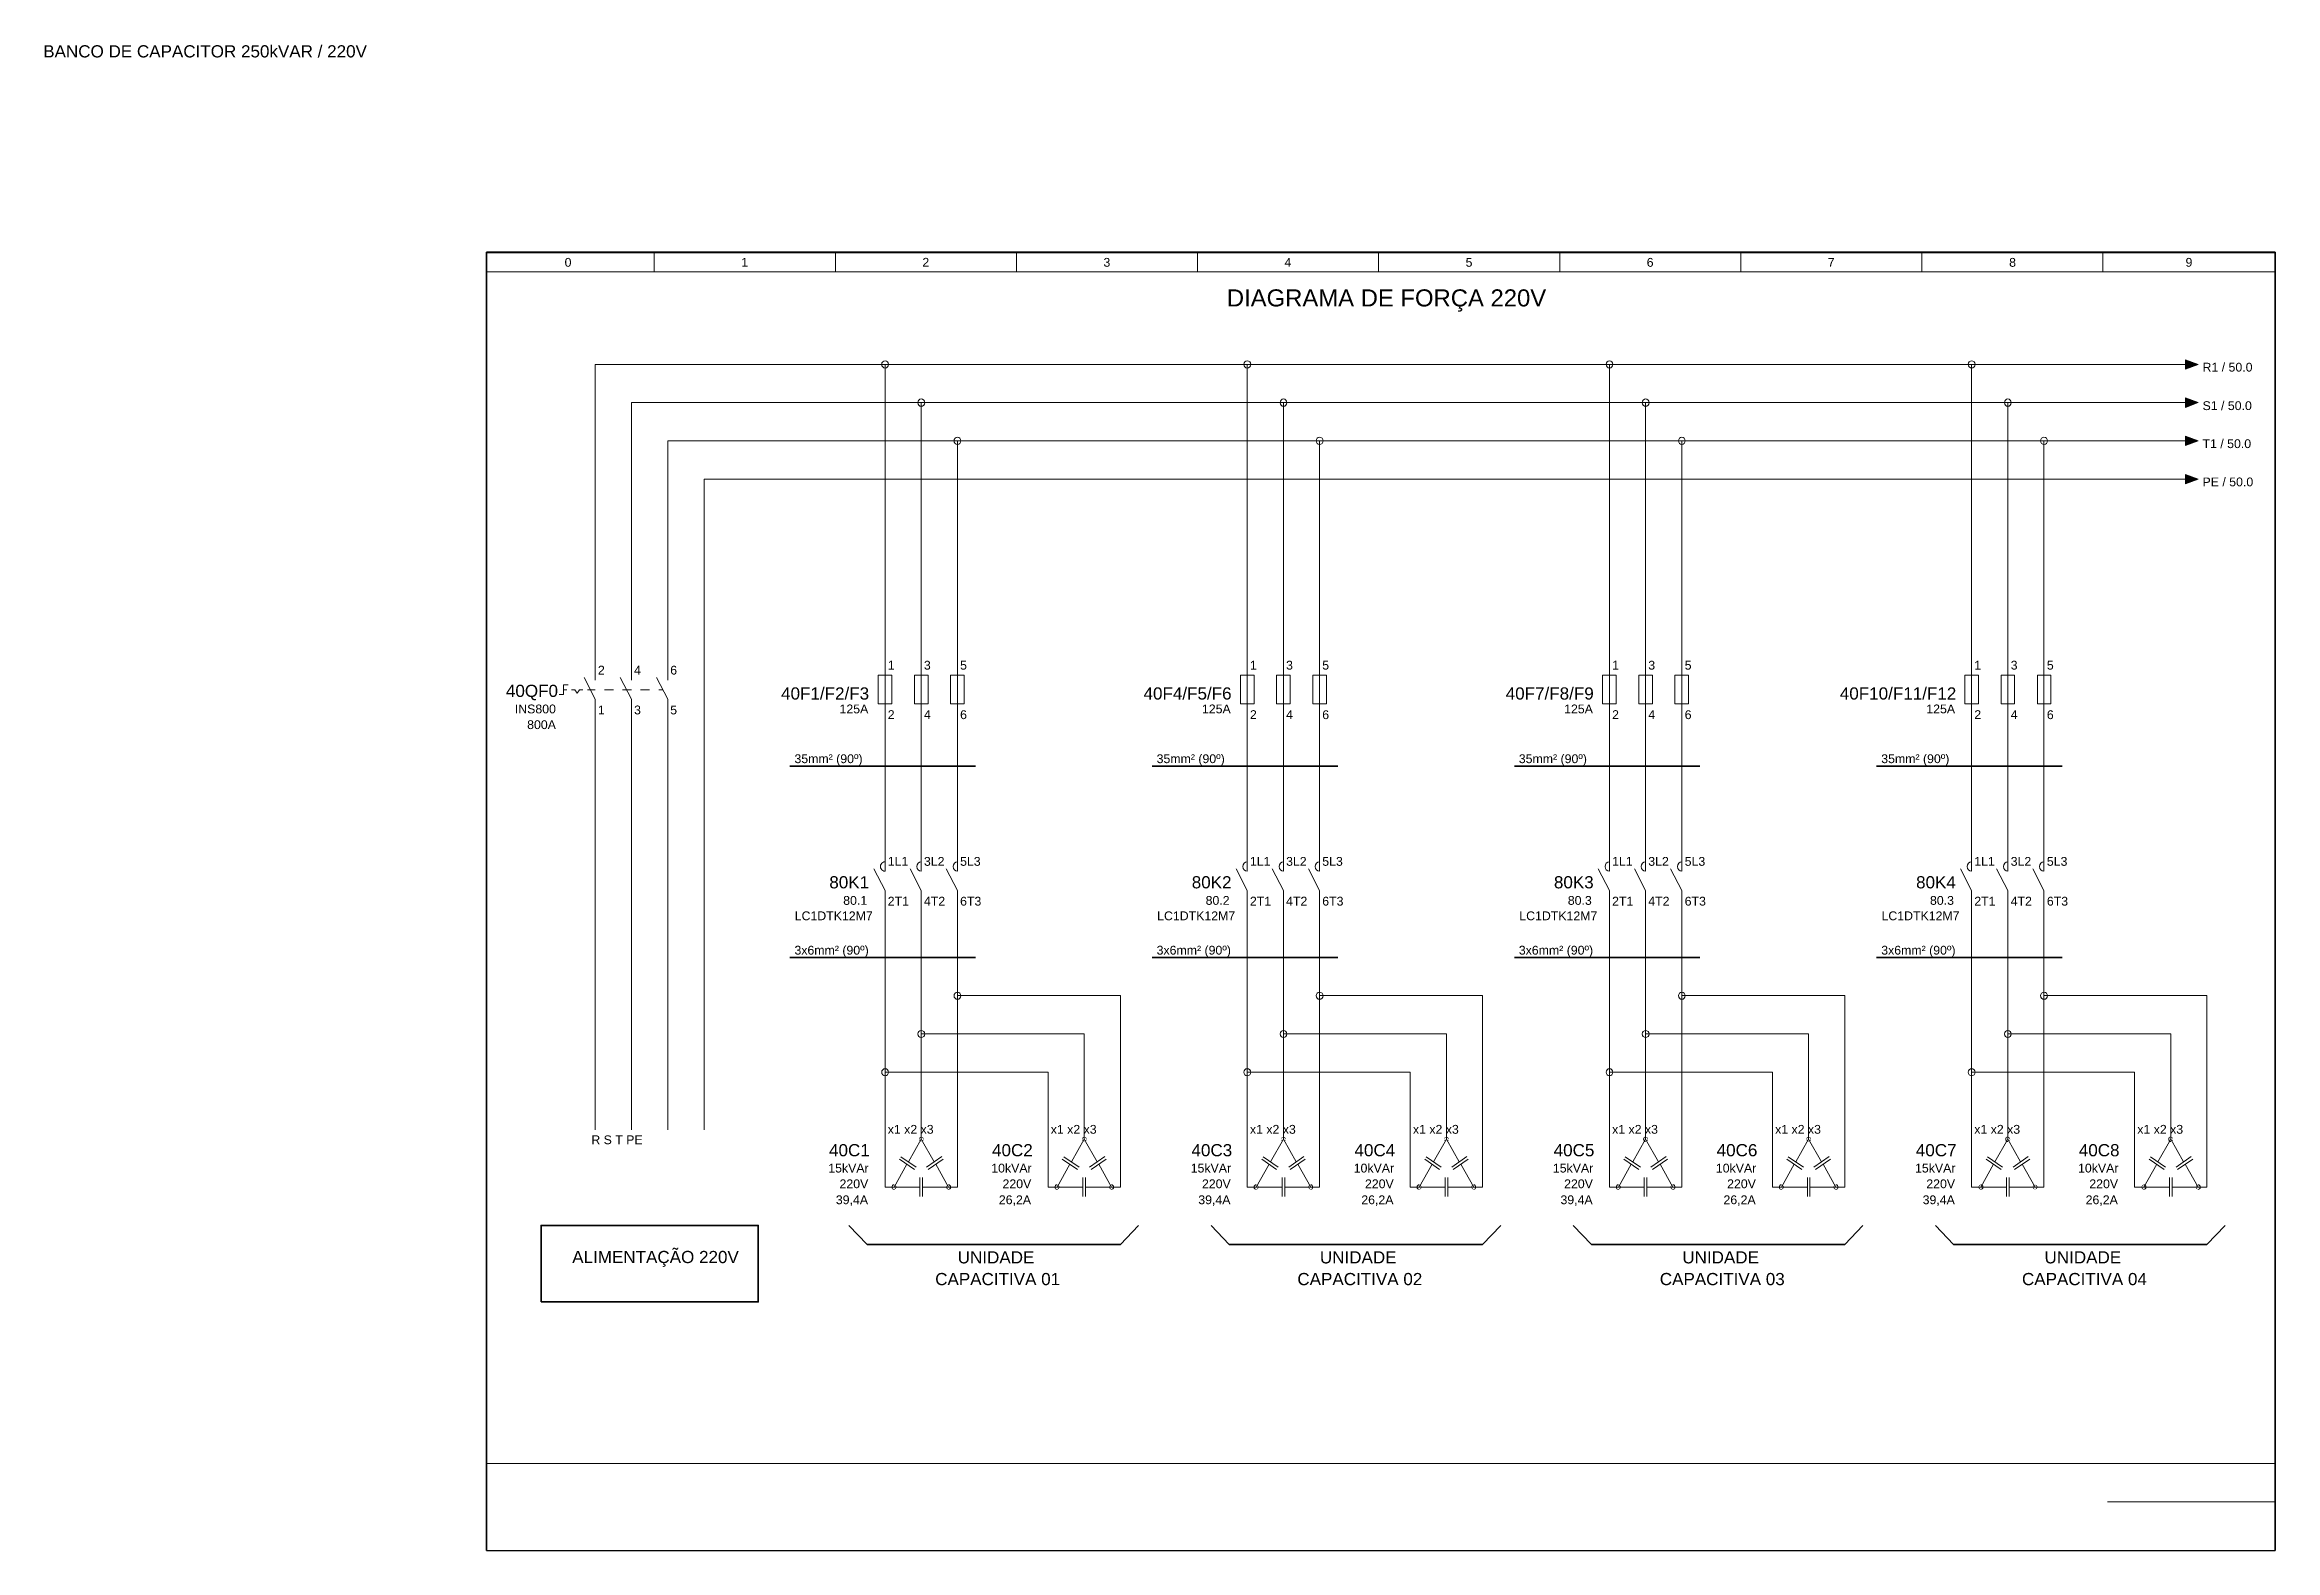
# Model space of a CAD drawing. Header units: millimetres. Extents: x 1004 to 59588, y 686 to 38112.
# Drawn here: x 1004 to 6011, y 5868 to 9249 of the extents above; entities that cross this region are included whole.
import ezdxf

# ---------------------------------------------------------------- set-up
doc = ezdxf.new("R2010")
doc.units = ezdxf.units.MM
for name, color, linetype in [('PDF5_Geometry', 7, 'Continuous'), ('PDF5_Solid Fills', 7, 'Continuous'), ('PDF5_Text', 7, 'Continuous')]:
    doc.layers.add(name, color=color, linetype=linetype)
doc.styles.add('PDF Arial', font='arial.ttf')

msp = doc.modelspace()

# ---------------------------------------------------------------- texts
at = {"layer": 'PDF5_Text', "attachment_point": 7, "style": 'PDF Arial'}
for s, insert, char_height in [('BANCO DE CAPACITOR 250kVAR / 220V', (1000.85, 9220.08), 27.3696), ('0', (2171.2, 8750.09), 19.79), ('1', (2567.67, 8750.51), 19.79), ('2', (2974.14, 8750.51), 19.79), ('3', (3380.62, 8750.09), 19.79), ('4', (3787.09, 8750.51), 19.79), ('5', (4193.56, 8750.09), 19.79), ('6', (4600.03, 8750.09), 19.79), ('7', (5006.51, 8750.51), 19.79), ('8', (5413.57, 8750.05), 19.79), ('9', (5809.45, 8750.12), 19.79), ('DIAGRAMA DE FORÇA 220V', (3657.67, 8649.45), 38.3174), ('R1 / 50.0', (5847.67, 8514.63), 19.79), ('S1 / 50.0', (5847.67, 8428.24), 19.79), ('T1 / 50.0', (5847.67, 8342.86), 19.79), ('PE / 50.0', (5847.67, 8256.98), 19.79), ('1', (2896.5, 7845.8), 19.79), ('3', (2977.67, 7845.39), 19.79), ('5', (3058.85, 7845.39), 19.79), ('1', (3709.44, 7845.8), 19.79), ('3', (3790.61, 7845.39), 19.79), ('5', (3871.79, 7845.39), 19.79), ('1', (4522.38, 7845.8), 19.79), ('3', (4603.55, 7845.39), 19.79), ('5', (4685.32, 7845.39), 19.79), ('1', (5335.32, 7845.8), 19.79), ('3', (5417.08, 7845.39), 19.79), ('5', (5498.26, 7845.39), 19.79), ('40QF0', (2039.44, 7776.72), 27.37), ('2', (2245.91, 7834.63), 19.79), ('4', (2327.08, 7834.63), 19.79), ('6', (2408.26, 7834.21), 19.79), ('INS800', (2059.44, 7747.11), 19.79), ('1', (2245.91, 7745.22), 19.79), ('3', (2327.08, 7744.8), 19.79), ('5', (2408.26, 7744.8), 19.79), ('40F1/F2/F3', (2657.08, 7777.99), 27.37), ('125A', (2788.26, 7747.15), 19.79), ('40F4/F5/F6', (3470.61, 7777.99), 27.37), ('125A', (3601.79, 7747.15), 19.79), ('40F7/F8/F9', (4283.55, 7777.99), 27.37), ('125A', (4414.73, 7747.15), 19.79), ('40F10/F11/F12', (5033.55, 7777.99), 27.3696), ('125A', (5227.67, 7747.15), 19.79), ('800A', (2087.08, 7711.82), 19.79), ('2', (2896.5, 7734.63), 19.79), ('4', (2977.67, 7734.63), 19.79), ('6', (3058.85, 7734.21), 19.79), ('2', (3709.44, 7734.63), 19.79), ('4', (3790.61, 7734.63), 19.79), ('6', (3871.79, 7734.21), 19.79), ('2', (4522.38, 7734.63), 19.79), ('4', (4603.55, 7734.63), 19.79), ('6', (4685.32, 7734.21), 19.79), ('2', (5335.32, 7734.63), 19.79), ('4', (5417.08, 7734.63), 19.79), ('6', (5498.26, 7734.21), 19.79), ('35mm² (90º)', (2687.08, 7629.65), 19.7903), ('35mm² (90º)', (3500.02, 7629.65), 19.7903), ('35mm² (90º)', (4312.97, 7629.65), 19.7903), ('35mm² (90º)', (5126.49, 7629.65), 19.7903), ('1L1', (2896.5, 7405.22), 19.79), ('3L2', (2977.67, 7404.8), 19.79), ('5L3', (3058.85, 7404.8), 19.79), ('1L1', (3709.44, 7405.22), 19.79), ('3L2', (3790.61, 7404.8), 19.79), ('5L3', (3871.79, 7404.8), 19.79), ('1L1', (4522.38, 7405.22), 19.79), ('3L2', (4603.55, 7404.8), 19.79), ('5L3', (4685.32, 7404.8), 19.79), ('1L1', (5335.32, 7405.22), 19.79), ('3L2', (5417.08, 7404.8), 19.79), ('5L3', (5498.26, 7404.8), 19.79), ('80K1', (2765.32, 7353.99), 27.37), ('80K2', (3578.85, 7353.99), 27.37), ('80K3', (4391.79, 7353.99), 27.37), ('80K4', (5204.73, 7353.99), 27.37), ('80.1', (2796.5, 7317.11), 19.79), ('2T1', (2896.5, 7315.8), 19.79), ('4T2', (2977.67, 7315.8), 19.79), ('6T3', (3058.85, 7315.39), 19.79), ('80.2', (3610.02, 7317.11), 19.79), ('2T1', (3709.44, 7315.8), 19.79), ('4T2', (3790.61, 7315.8), 19.79), ('6T3', (3871.79, 7315.39), 19.79), ('80.3', (4422.97, 7317.11), 19.79), ('2T1', (4522.38, 7315.8), 19.79), ('4T2', (4603.55, 7315.8), 19.79), ('6T3', (4685.32, 7315.39), 19.79), ('80.3', (5235.91, 7317.11), 19.79), ('2T1', (5335.32, 7315.8), 19.79), ('4T2', (5417.08, 7315.8), 19.79), ('6T3', (5498.26, 7315.39), 19.79), ('LC1DTK12M7', (2687.67, 7282.5), 19.79), ('LC1DTK12M7', (3501.2, 7282.5), 19.79), ('LC1DTK12M7', (4314.14, 7282.5), 19.79), ('LC1DTK12M7', (5127.08, 7282.5), 19.79), ('3x6mm² (90º)', (2687.08, 7199.65), 19.7903), ('3x6mm² (90º)', (3500.02, 7199.65), 19.7903), ('3x6mm² (90º)', (4312.97, 7199.65), 19.7903), ('3x6mm² (90º)', (5126.49, 7199.65), 19.7903), ('x1 x2 x3', (2896.5, 6803.03), 19.79), ('x1 x2 x3', (3262.38, 6803.03), 19.79), ('x1 x2 x3', (3709.44, 6803.03), 19.79), ('x1 x2 x3', (4075.32, 6803.03), 19.79), ('x1 x2 x3', (4522.38, 6803.03), 19.79), ('x1 x2 x3', (4888.26, 6803.03), 19.79), ('x1 x2 x3', (5335.32, 6803.03), 19.79), ('x1 x2 x3', (5701.2, 6803.03), 19.79), ('R S T PE', (2231.2, 6779.56), 19.79), ('40C1', (2764.73, 6752.28), 27.37), ('40C2', (3130.61, 6752.28), 27.37), ('40C3', (3578.26, 6752.28), 27.37), ('40C4', (3944.14, 6752.28), 27.37), ('40C5', (4391.2, 6752.28), 27.37), ('40C6', (4757.08, 6752.28), 27.37), ('40C7', (5204.14, 6752.28), 27.37), ('40C8', (5570.02, 6752.23), 27.37), ('15kVAr', (2762.97, 6715.97), 19.79), ('10kVAr', (3128.85, 6715.97), 19.79), ('15kVAr', (3576.5, 6715.97), 19.79), ('10kVAr', (3942.38, 6715.97), 19.79), ('15kVAr', (4389.44, 6715.97), 19.79), ('10kVAr', (4755.32, 6715.97), 19.79), ('15kVAr', (5202.38, 6715.97), 19.79), ('10kVAr', (5568.26, 6715.97), 19.79), ('39,4A', (2780.03, 6641.4), 19.79), ('220V', (2788.26, 6680.68), 19.79), ('26,2A', (3145.91, 6641.4), 19.79), ('220V', (3154.14, 6680.68), 19.79), ('39,4A', (3593.55, 6641.4), 19.79), ('220V', (3601.79, 6680.68), 19.79), ('26,2A', (3959.44, 6641.4), 19.79), ('220V', (3967.67, 6680.68), 19.79), ('39,4A', (4406.5, 6641.4), 19.79), ('220V', (4414.73, 6680.68), 19.79), ('26,2A', (4772.38, 6641.4), 19.79), ('220V', (4780.61, 6680.68), 19.79), ('39,4A', (5219.44, 6641.4), 19.79), ('220V', (5227.67, 6680.68), 19.79), ('26,2A', (5585.32, 6641.4), 19.79), ('220V', (5593.55, 6680.68), 19.79), ('ALIMENTAÇÃO 220V', (2188.26, 6504.38), 27.3696), ('UNIDADE', (3053.55, 6511.7), 27.37), ('UNIDADE', (3866.5, 6511.7), 27.37), ('UNIDADE', (4680.02, 6511.7), 27.37), ('UNIDADE', (5492.97, 6511.7), 27.37), ('CAPACITIVA 01', (3002.97, 6462.87), 27.3696), ('CAPACITIVA 02', (3815.91, 6462.87), 27.3696), ('CAPACITIVA 03', (4629.44, 6462.87), 27.3696), ('CAPACITIVA 04', (5442.38, 6462.87), 27.3696)]:
    msp.add_mtext(s, dxfattribs=dict(at, insert=insert, char_height=char_height))

# ---------------------------------------------------------------- hatches: boundary and pattern name
at = {"layer": 'PDF5_Geometry', "transparency": 33554559}
for points in [[(2500.61, 8272.27), (2504.14, 8272.27), (2505.32, 8273.45), (2504.14, 8274.63), (2500.61, 8274.63)], [(5813.55, 8272.27), (5817.08, 8272.27), (5818.26, 8273.45), (5817.08, 8274.63), (5813.55, 8274.63)], [(2482.96, 8255.8), (2482.96, 8251.69), (2484.14, 8250.51), (2485.32, 8251.69), (2485.32, 8255.8)], [(2482.96, 6816.39), (2482.96, 6812.27), (2484.14, 6811.1), (2485.32, 6812.27), (2485.32, 6816.39)]]:
    msp.add_hatch(color=256, dxfattribs=at).paths.add_polyline_path(points)
h = msp.add_hatch(color=256, dxfattribs=at)
h.paths.add_polyline_path([(2971.79, 6791.1), (2977.08, 6791.1)], flags=0)
h.paths.add_polyline_path([(2977.08, 6791.1, 0.4166667), (2971.79, 6796.39)], flags=0)
h.paths.add_polyline_path([(2971.79, 6796.39, 0.4166667), (2966.49, 6791.1)], flags=0)
h.paths.add_polyline_path([(2966.49, 6791.1, 0.4166667), (2971.79, 6785.8)], flags=0)
h.paths.add_polyline_path([(2971.79, 6785.8, 0.4166667), (2977.08, 6791.1)], flags=0)
h = msp.add_hatch(color=256, dxfattribs=at)
h.paths.add_polyline_path([(3337.67, 6791.1), (3342.96, 6791.1)], flags=0)
h.paths.add_polyline_path([(3342.96, 6791.1, 0.4166667), (3337.67, 6796.39)], flags=0)
h.paths.add_polyline_path([(3337.67, 6796.39, 0.4166667), (3332.38, 6791.1)], flags=0)
h.paths.add_polyline_path([(3332.38, 6791.1, 0.4166667), (3337.67, 6785.8)], flags=0)
h.paths.add_polyline_path([(3337.67, 6785.8, 0.4166667), (3342.96, 6791.1)], flags=0)
h = msp.add_hatch(color=256, dxfattribs=at)
h.paths.add_polyline_path([(3784.73, 6791.1), (3790.02, 6791.1)], flags=0)
h.paths.add_polyline_path([(3790.02, 6791.1, 0.4166667), (3784.73, 6796.39)], flags=0)
h.paths.add_polyline_path([(3784.73, 6796.39, 0.4166667), (3779.43, 6791.1)], flags=0)
h.paths.add_polyline_path([(3779.43, 6791.1, 0.4166667), (3784.73, 6785.8)], flags=0)
h.paths.add_polyline_path([(3784.73, 6785.8, 0.4166667), (3790.02, 6791.1)], flags=0)
h = msp.add_hatch(color=256, dxfattribs=at)
h.paths.add_polyline_path([(4150.61, 6791.1), (4155.9, 6791.1)], flags=0)
h.paths.add_polyline_path([(4155.9, 6791.1, 0.4166667), (4150.61, 6796.39)], flags=0)
h.paths.add_polyline_path([(4150.61, 6796.39, 0.4166667), (4145.32, 6791.1)], flags=0)
h.paths.add_polyline_path([(4145.32, 6791.1, 0.4166667), (4150.61, 6785.8)], flags=0)
h.paths.add_polyline_path([(4150.61, 6785.8, 0.4166667), (4155.9, 6791.1)], flags=0)
h = msp.add_hatch(color=256, dxfattribs=at)
h.paths.add_polyline_path([(4597.67, 6791.1), (4602.96, 6791.1)], flags=0)
h.paths.add_polyline_path([(4602.96, 6791.1, 0.4166667), (4597.67, 6796.39)], flags=0)
h.paths.add_polyline_path([(4597.67, 6785.8, 0.4166667), (4602.96, 6791.1)], flags=0)
h = msp.add_hatch(color=256, dxfattribs=at)
h.paths.add_polyline_path([(4963.55, 6791.1), (4968.85, 6791.1)], flags=0)
h.paths.add_polyline_path([(4968.85, 6791.1, 0.4166667), (4963.55, 6796.39)], flags=0)
h.paths.add_polyline_path([(4963.55, 6796.39, 0.4166667), (4958.26, 6791.1)], flags=0)
h.paths.add_polyline_path([(4958.26, 6791.1, 0.4166667), (4963.55, 6785.8)], flags=0)
h.paths.add_polyline_path([(4963.55, 6785.8, 0.4166667), (4968.85, 6791.1)], flags=0)
h = msp.add_hatch(color=256, dxfattribs=at)
h.paths.add_polyline_path([(5410.61, 6791.1), (5415.9, 6791.1)], flags=0)
h.paths.add_polyline_path([(5415.9, 6791.1, 0.4166667), (5410.61, 6796.39)], flags=0)
h.paths.add_polyline_path([(5410.61, 6785.8, 0.4166667), (5415.9, 6791.1)], flags=0)
h = msp.add_hatch(color=256, dxfattribs=at)
h.paths.add_polyline_path([(5776.49, 6791.1), (5781.79, 6791.1)], flags=0)
h.paths.add_polyline_path([(5781.79, 6791.1, 0.4166667), (5776.49, 6796.39)], flags=0)
h.paths.add_polyline_path([(5776.49, 6785.8, 0.4166667), (5781.79, 6791.1)], flags=0)
h = msp.add_hatch(color=256, dxfattribs=at)
h.paths.add_polyline_path([(2910.61, 6683.45), (2915.9, 6683.45)], flags=0)
h.paths.add_polyline_path([(2915.9, 6683.45, 0.4166667), (2910.61, 6688.74)], flags=0)
h.paths.add_polyline_path([(2910.61, 6678.16, 0.4166667), (2915.9, 6683.45)], flags=0)
h = msp.add_hatch(color=256, dxfattribs=at)
h.paths.add_polyline_path([(3032.96, 6683.45), (3037.67, 6683.45)], flags=0)
h.paths.add_polyline_path([(3032.96, 6688.74, 0.4166667), (3027.67, 6683.45)], flags=0)
h.paths.add_polyline_path([(3027.67, 6683.45, 0.4166667), (3032.96, 6678.16)], flags=0)
h = msp.add_hatch(color=256, dxfattribs=at)
h.paths.add_polyline_path([(3276.49, 6683.45), (3281.79, 6683.45)], flags=0)
h.paths.add_polyline_path([(3281.79, 6683.45, 0.4166667), (3276.49, 6688.74)], flags=0)
h.paths.add_polyline_path([(3276.49, 6678.16, 0.4166667), (3281.79, 6683.45)], flags=0)
h = msp.add_hatch(color=256, dxfattribs=at)
h.paths.add_polyline_path([(3398.85, 6683.45), (3403.55, 6683.45)], flags=0)
h.paths.add_polyline_path([(3398.85, 6688.74, 0.4166667), (3393.55, 6683.45)], flags=0)
h.paths.add_polyline_path([(3393.55, 6683.45, 0.4166667), (3398.85, 6678.16)], flags=0)
h = msp.add_hatch(color=256, dxfattribs=at)
h.paths.add_polyline_path([(3723.55, 6683.45), (3728.85, 6683.45)], flags=0)
h.paths.add_polyline_path([(3728.85, 6683.45, 0.4166667), (3723.55, 6688.74)], flags=0)
h.paths.add_polyline_path([(3723.55, 6678.16, 0.4166667), (3728.85, 6683.45)], flags=0)
h = msp.add_hatch(color=256, dxfattribs=at)
h.paths.add_polyline_path([(3845.9, 6683.45), (3850.61, 6683.45)], flags=0)
h.paths.add_polyline_path([(3845.9, 6688.74, 0.4166667), (3840.61, 6683.45)], flags=0)
h.paths.add_polyline_path([(3840.61, 6683.45, 0.4166667), (3845.9, 6678.16)], flags=0)
h = msp.add_hatch(color=256, dxfattribs=at)
h.paths.add_polyline_path([(4089.43, 6683.45), (4094.73, 6683.45)], flags=0)
h.paths.add_polyline_path([(4094.73, 6683.45, 0.4166667), (4089.43, 6688.74)], flags=0)
h.paths.add_polyline_path([(4089.43, 6678.16, 0.4166667), (4094.73, 6683.45)], flags=0)
h = msp.add_hatch(color=256, dxfattribs=at)
h.paths.add_polyline_path([(4211.79, 6683.45), (4216.49, 6683.45)], flags=0)
h.paths.add_polyline_path([(4211.79, 6688.74, 0.4166667), (4206.49, 6683.45)], flags=0)
h.paths.add_polyline_path([(4206.49, 6683.45, 0.4166667), (4211.79, 6678.16)], flags=0)
h = msp.add_hatch(color=256, dxfattribs=at)
h.paths.add_polyline_path([(4536.49, 6683.45), (4541.79, 6683.45)], flags=0)
h.paths.add_polyline_path([(4541.79, 6683.45, 0.4166667), (4536.49, 6688.74)], flags=0)
h.paths.add_polyline_path([(4536.49, 6678.16, 0.4166667), (4541.79, 6683.45)], flags=0)
h = msp.add_hatch(color=256, dxfattribs=at)
h.paths.add_polyline_path([(4658.85, 6683.45), (4663.55, 6683.45)], flags=0)
h.paths.add_polyline_path([(4658.85, 6688.74, 0.4166667), (4653.55, 6683.45)], flags=0)
h.paths.add_polyline_path([(4653.55, 6683.45, 0.4166667), (4658.85, 6678.16)], flags=0)
h = msp.add_hatch(color=256, dxfattribs=at)
h.paths.add_polyline_path([(4902.38, 6683.45), (4907.67, 6683.45)], flags=0)
h.paths.add_polyline_path([(4907.67, 6683.45, 0.4166667), (4902.38, 6688.74)], flags=0)
h.paths.add_polyline_path([(4902.38, 6678.16, 0.4166667), (4907.67, 6683.45)], flags=0)
h = msp.add_hatch(color=256, dxfattribs=at)
h.paths.add_polyline_path([(5024.73, 6683.45), (5029.43, 6683.45)], flags=0)
h.paths.add_polyline_path([(5024.73, 6688.74, 0.4166667), (5019.43, 6683.45)], flags=0)
h.paths.add_polyline_path([(5019.43, 6683.45, 0.4166667), (5024.73, 6678.16)], flags=0)
h = msp.add_hatch(color=256, dxfattribs=at)
h.paths.add_polyline_path([(5350.02, 6683.45), (5354.73, 6683.45)], flags=0)
h.paths.add_polyline_path([(5350.02, 6688.74, 0.4166667), (5344.73, 6683.45)], flags=0)
h.paths.add_polyline_path([(5344.73, 6683.45, 0.4166667), (5350.02, 6678.16)], flags=0)
h = msp.add_hatch(color=256, dxfattribs=at)
h.paths.add_polyline_path([(5471.79, 6683.45), (5477.08, 6683.45)], flags=0)
h.paths.add_polyline_path([(5477.08, 6683.45, 0.4166667), (5471.79, 6688.74)], flags=0)
h.paths.add_polyline_path([(5471.79, 6688.74, 0.4166667), (5466.49, 6683.45)], flags=0)
h.paths.add_polyline_path([(5466.49, 6683.45, 0.4166667), (5471.79, 6678.16)], flags=0)
h.paths.add_polyline_path([(5471.79, 6678.16, 0.4166667), (5477.08, 6683.45)], flags=0)
h = msp.add_hatch(color=256, dxfattribs=at)
h.paths.add_polyline_path([(5715.9, 6683.45), (5720.61, 6683.45)], flags=0)
h.paths.add_polyline_path([(5715.9, 6688.74, 0.4166667), (5710.61, 6683.45)], flags=0)
h.paths.add_polyline_path([(5710.61, 6683.45, 0.4166667), (5715.9, 6678.16)], flags=0)
h = msp.add_hatch(color=256, dxfattribs=at)
h.paths.add_polyline_path([(5837.67, 6683.45), (5842.38, 6683.45)], flags=0)
h.paths.add_polyline_path([(5837.67, 6688.74, 0.4166667), (5832.38, 6683.45)], flags=0)
h.paths.add_polyline_path([(5832.38, 6683.45, 0.4166667), (5837.67, 6678.16)], flags=0)

# ---------------------------------------------------------------- linework, layer by layer
at = {"layer": 'PDF5_Geometry', "lineweight": 25}
for points in [[(6010.61, 8783.45), (1995.91, 8783.45), (1995.91, 5867.57), (6010.61, 5867.57)], [(1995.91, 5867.57), (1995.91, 8783.45)], [(6010.61, 8782.27), (1995.91, 8782.27)], [(6010.61, 5867.57), (6010.61, 8783.45)]]:
    msp.add_lwpolyline(points, close=True, dxfattribs=at)
at = {"layer": 'PDF5_Geometry', "lineweight": 13}
for points in [[(2372.38, 8782.27), (2372.38, 8739.33)], [(2778.85, 8782.27), (2778.85, 8739.33)], [(3185.32, 8782.27), (3185.32, 8739.33)], [(3591.79, 8782.27), (3591.79, 8739.33)], [(3998.26, 8782.27), (3998.26, 8739.33)], [(4404.73, 8782.27), (4404.73, 8739.33)], [(4811.2, 8782.27), (4811.2, 8739.33)], [(5217.67, 8782.27), (5217.67, 8739.33)], [(5624.14, 8782.27), (5624.14, 8739.33)], [(1995.91, 8739.33), (6010.61, 8739.33)]]:
    msp.add_lwpolyline(points, dxfattribs=at)
at = {"layer": 'PDF5_Geometry', "lineweight": 18}
msp.add_lwpolyline([(2240.02, 7822.27), (2240.02, 7843.45), (2240.02, 8531.1), (2890.61, 8531.1), (2890.61, 7843.45), (2890.61, 7757.57), (2890.61, 7414.04), (2890.61, 7392.86, -1.0041929), (2890.61, 7414.04)], format="xyb", dxfattribs=at)
for points in [[(2240.02, 8509.92), (2240.02, 8531.1), (2260.61, 8531.1)], [(2870.02, 8531.1), (2910.61, 8531.1), (3703.55, 8531.1), (3703.55, 7843.45), (3703.55, 7757.57), (3703.55, 7414.04), (3703.55, 7392.86)], [(2890.61, 8531.1), (2890.61, 8509.92)], [(3682.96, 8531.1), (3723.55, 8531.1), (4516.49, 8531.1), (4516.49, 7843.45), (4516.49, 7757.57), (4516.49, 7414.04), (4516.49, 7392.86)], [(3703.55, 8531.1), (3703.55, 8509.92)], [(4495.9, 8531.1), (4536.49, 8531.1), (5329.43, 8531.1), (5329.43, 7843.45), (5329.43, 7757.57), (5329.43, 7414.04), (5329.43, 7392.86)], [(4516.49, 8531.1), (4516.49, 8509.92)], [(5308.85, 8531.1), (5350.02, 8531.1), (5817.08, 8531.1)], [(5329.43, 8531.1), (5329.43, 8509.92)], [(5797.08, 8531.1), (5809.43, 8531.1)], [(2321.2, 7822.27), (2321.2, 7843.45), (2321.2, 8445.22), (2971.79, 8445.22), (2971.79, 7843.45), (2971.79, 7757.57), (2971.79, 7414.04), (2971.79, 7392.86)], [(2321.2, 8424.04), (2321.2, 8445.22), (2341.79, 8445.22)], [(2951.2, 8445.22), (2992.38, 8445.22), (3784.73, 8445.22), (3784.73, 7843.45), (3784.73, 7757.57), (3784.73, 7414.04), (3784.73, 7392.86)], [(2971.79, 8445.22), (2971.79, 8424.04)], [(3764.73, 8445.22), (3805.32, 8445.22), (4597.67, 8445.22), (4597.67, 7843.45), (4597.67, 7757.57), (4597.67, 7414.04), (4597.67, 7392.86)], [(3784.73, 8445.22), (3784.73, 8424.04)], [(4577.67, 8445.22), (4618.26, 8445.22), (5410.61, 8445.22), (5410.61, 7843.45), (5410.61, 7757.57), (5410.61, 7414.04), (5410.61, 7392.86)], [(4597.67, 8445.22), (4597.67, 8424.04)], [(5390.61, 8445.22), (5431.2, 8445.22), (5817.08, 8445.22)], [(5410.61, 8445.22), (5410.61, 8424.04)], [(5797.08, 8445.22), (5809.43, 8445.22)], [(2402.96, 7822.27), (2402.96, 7843.45), (2402.96, 8359.33), (3052.96, 8359.33), (3052.96, 7843.45), (3052.96, 7757.57), (3052.96, 7414.04), (3052.96, 7392.86)], [(2402.96, 8337.57), (2402.96, 8359.33), (2422.96, 8359.33)], [(3032.96, 8359.33), (3073.55, 8359.33), (3865.9, 8359.33), (3865.9, 7843.45), (3865.9, 7757.57), (3865.9, 7414.04), (3865.9, 7392.86)], [(3052.96, 8359.33), (3052.96, 8337.57)], [(3845.9, 8359.33), (3886.49, 8359.33), (4678.85, 8359.33), (4678.85, 7843.45), (4678.85, 7757.57), (4678.85, 7414.04), (4678.85, 7392.86)], [(3865.9, 8359.33), (3865.9, 8337.57)], [(4658.85, 8359.33), (4699.43, 8359.33), (5491.79, 8359.33), (5491.79, 7843.45), (5491.79, 7757.57), (5491.79, 7414.04), (5491.79, 7392.86)], [(4678.85, 8359.33), (4678.85, 8337.57)], [(5471.79, 8359.33), (5512.38, 8359.33), (5817.08, 8359.33)], [(5491.79, 8359.33), (5491.79, 8337.57)], [(5797.08, 8359.33), (5809.43, 8359.33)], [(2484.14, 6812.27), (2484.14, 8273.45), (5817.08, 8273.45)], [(2484.14, 8251.69), (2484.14, 8273.45), (2504.14, 8273.45)], [(5797.08, 8273.45), (5809.43, 8273.45)], [(2158.85, 7789.92), (2168.85, 7789.92), (2168.85, 7811.69), (2178.85, 7811.69)], [(2214.73, 7827.57), (2240.02, 7779.33), (2240.02, 7757.57), (2240.02, 6812.27)], [(2295.91, 7827.57), (2321.2, 7779.33), (2321.2, 7757.57), (2321.2, 6812.27)], [(2377.08, 7827.57), (2402.96, 7779.33), (2402.96, 7757.57), (2402.96, 6812.27)], [(2168.85, 7800.51), (2176.49, 7800.51)], [(2186.49, 7800.51), (2194.14, 7800.51), (2199.44, 7792.86), (2204.73, 7800.51), (2212.38, 7800.51)], [(2222.38, 7800.51), (2240.02, 7800.51)], [(2260.61, 7800.51), (2280.61, 7800.51)], [(2301.2, 7800.51), (2321.2, 7800.51)], [(2341.79, 7800.51), (2361.79, 7800.51)], [(2382.38, 7800.51), (2391.2, 7800.51)], [(2865.32, 7398.16), (2890.61, 7349.33)], [(2946.49, 7398.16), (2971.79, 7349.33)], [(3027.67, 7398.16), (3052.96, 7349.33)], [(3678.26, 7398.16), (3703.55, 7349.33)], [(3759.43, 7398.16), (3784.73, 7349.33)], [(3840.61, 7398.16), (3865.9, 7349.33)], [(4491.2, 7398.16), (4516.49, 7349.33)], [(4572.38, 7398.16), (4597.67, 7349.33)], [(4653.55, 7398.16), (4678.85, 7349.33)], [(5304.14, 7398.16), (5329.43, 7349.33)], [(5385.32, 7398.16), (5410.61, 7349.33)], [(5466.49, 7398.16), (5491.79, 7349.33)], [(2890.61, 7349.92), (2890.61, 7328.16), (2890.61, 6941.69), (2890.61, 6812.27), (2890.61, 6683.45), (2968.85, 6683.45)], [(2971.79, 7349.92), (2971.79, 7328.16), (2971.79, 7027.57), (2971.79, 6812.27), (2971.79, 6791.1), (2942.96, 6739.92)], [(3052.96, 7349.92), (3052.96, 7328.16), (3052.96, 7113.45), (3052.96, 6812.27), (3052.96, 6683.45), (2974.73, 6683.45)], [(3703.55, 7349.92), (3703.55, 7328.16), (3703.55, 6941.69), (3703.55, 6812.27), (3703.55, 6683.45), (3781.79, 6683.45)], [(3784.73, 7349.92), (3784.73, 7328.16), (3784.73, 7027.57), (3784.73, 6812.27), (3784.73, 6791.1), (3755.9, 6739.92)], [(3865.9, 7349.92), (3865.9, 7328.16), (3865.9, 7113.45), (3865.9, 6812.27), (3865.9, 6683.45), (3787.67, 6683.45)], [(4516.49, 7349.92), (4516.49, 7328.16), (4516.49, 6941.69), (4516.49, 6812.27), (4516.49, 6683.45), (4594.73, 6683.45)], [(4597.67, 7349.92), (4597.67, 7328.16), (4597.67, 7027.57), (4597.67, 6812.27), (4597.67, 6791.1), (4568.85, 6739.92)], [(4678.85, 7349.92), (4678.85, 7328.16), (4678.85, 7113.45), (4678.85, 6812.27), (4678.85, 6683.45), (4600.61, 6683.45)], [(5329.43, 7349.92), (5329.43, 7328.16), (5329.43, 6941.69), (5329.43, 6812.27), (5329.43, 6683.45), (5407.67, 6683.45)], [(5410.61, 7349.92), (5410.61, 7328.16), (5410.61, 7027.57), (5410.61, 6812.27), (5410.61, 6791.1), (5381.79, 6739.92)], [(5491.79, 7349.92), (5491.79, 7328.16), (5491.79, 7113.45), (5491.79, 6812.27), (5491.79, 6683.45), (5413.55, 6683.45)], [(3052.96, 7134.63), (3052.96, 7091.69)], [(3052.96, 7113.45), (3073.55, 7113.45), (3418.85, 7113.45), (3418.85, 6812.27), (3418.85, 6683.45), (3340.61, 6683.45)], [(3398.85, 7113.45), (3418.85, 7113.45), (3418.85, 7091.69)], [(3865.9, 7134.63), (3865.9, 7091.69)], [(3865.9, 7113.45), (3886.49, 7113.45), (4231.79, 7113.45), (4231.79, 6812.27), (4231.79, 6683.45), (4153.55, 6683.45)], [(4211.79, 7113.45), (4231.79, 7113.45), (4231.79, 7091.69)], [(4678.85, 7134.63), (4678.85, 7091.69)], [(4678.85, 7113.45), (4699.43, 7113.45), (5044.73, 7113.45), (5044.73, 6812.27), (5044.73, 6683.45), (4966.49, 6683.45)], [(5024.73, 7113.45), (5044.73, 7113.45), (5044.73, 7091.69)], [(5491.79, 7134.63), (5491.79, 7091.69)], [(5491.79, 7113.45), (5512.38, 7113.45), (5857.67, 7113.45), (5857.67, 6812.27), (5857.67, 6683.45), (5779.43, 6683.45)], [(5837.67, 7113.45), (5857.67, 7113.45), (5857.67, 7091.69)], [(2971.79, 7048.74), (2971.79, 7005.8)], [(2971.79, 7027.57), (2992.38, 7027.57), (3337.67, 7027.57), (3337.67, 6812.27), (3337.67, 6791.1), (3308.85, 6739.92)], [(3317.08, 7027.57), (3337.67, 7027.57), (3337.67, 7005.8)], [(3784.73, 7048.74), (3784.73, 7005.8)], [(3784.73, 7027.57), (3805.32, 7027.57), (4150.61, 7027.57), (4150.61, 6812.27), (4150.61, 6791.1), (4121.79, 6739.92)], [(4130.02, 7027.57), (4150.61, 7027.57), (4150.61, 7005.8)], [(4597.67, 7048.74), (4597.67, 7005.8)], [(4597.67, 7027.57), (4618.26, 7027.57), (4963.55, 7027.57), (4963.55, 6812.27), (4963.55, 6791.1), (4934.73, 6739.92)], [(4943.55, 7027.57), (4963.55, 7027.57), (4963.55, 7005.8)], [(5410.61, 7048.74), (5410.61, 7005.8)], [(5410.61, 7027.57), (5431.2, 7027.57), (5776.49, 7027.57), (5776.49, 6812.27), (5776.49, 6791.1), (5747.67, 6739.92)], [(5756.49, 7027.57), (5776.49, 7027.57), (5776.49, 7005.8)], [(2890.61, 6962.86), (2890.61, 6919.92)], [(3703.55, 6962.86), (3703.55, 6919.92)], [(4516.49, 6962.86), (4516.49, 6919.92)], [(5329.43, 6962.86), (5329.43, 6919.92)], [(2890.61, 6941.69), (2910.61, 6941.69), (3256.49, 6941.69), (3256.49, 6812.27), (3256.49, 6683.45), (3334.73, 6683.45)], [(3235.9, 6941.69), (3256.49, 6941.69), (3256.49, 6919.92)], [(3703.55, 6941.69), (3723.55, 6941.69), (4069.43, 6941.69), (4069.43, 6812.27), (4069.43, 6683.45), (4147.67, 6683.45)], [(4048.85, 6941.69), (4069.43, 6941.69), (4069.43, 6919.92)], [(4516.49, 6941.69), (4536.49, 6941.69), (4882.38, 6941.69), (4882.38, 6812.27), (4882.38, 6683.45), (4960.61, 6683.45)], [(4861.79, 6941.69), (4882.38, 6941.69), (4882.38, 6919.92)], [(5329.43, 6941.69), (5350.02, 6941.69), (5695.32, 6941.69), (5695.32, 6812.27), (5695.32, 6683.45), (5773.55, 6683.45)], [(5674.73, 6941.69), (5695.32, 6941.69), (5695.32, 6919.92)], [(2971.79, 6791.1), (3000.61, 6739.92)], [(3337.67, 6791.1), (3366.49, 6739.92)], [(3784.73, 6791.1), (3813.55, 6739.92)], [(4150.61, 6791.1), (4179.43, 6739.92)], [(4597.67, 6791.1), (4626.49, 6739.92)], [(4963.55, 6791.1), (4992.38, 6739.92)], [(5410.61, 6791.1), (5439.43, 6739.92)], [(5776.49, 6791.1), (5805.32, 6739.92)], [(2939.43, 6734.63), (2910.61, 6683.45)], [(2922.96, 6746.39), (2956.49, 6722.86)], [(2925.9, 6751.69), (2960.02, 6728.16)], [(2983.55, 6728.16), (3017.67, 6752.27)], [(2987.08, 6722.86), (3020.61, 6746.39)], [(3004.14, 6734.63), (3032.96, 6683.45)], [(3305.32, 6734.63), (3276.49, 6683.45)], [(3288.26, 6746.39), (3322.38, 6722.86)], [(3291.79, 6751.69), (3325.9, 6728.16)], [(3349.43, 6728.16), (3383.55, 6752.27)], [(3352.96, 6722.86), (3386.49, 6746.39)], [(3370.02, 6734.63), (3398.85, 6683.45)], [(3752.38, 6734.63), (3723.55, 6683.45)], [(3735.9, 6746.39), (3769.43, 6722.86)], [(3738.85, 6751.69), (3772.96, 6728.16)], [(3796.49, 6728.16), (3830.61, 6752.27)], [(3800.02, 6722.86), (3833.55, 6746.39)], [(3817.08, 6734.63), (3845.9, 6683.45)], [(4118.26, 6734.63), (4089.43, 6683.45)], [(4101.79, 6746.39), (4135.32, 6722.86)], [(4104.73, 6751.69), (4138.85, 6728.16)], [(4162.38, 6728.16), (4196.49, 6752.27)], [(4165.9, 6722.86), (4199.43, 6746.39)], [(4182.96, 6734.63), (4211.79, 6683.45)], [(4565.32, 6734.63), (4536.49, 6683.45)], [(4548.85, 6746.39), (4582.38, 6722.86)], [(4551.79, 6751.69), (4585.9, 6728.16)], [(4609.43, 6728.16), (4643.55, 6752.27)], [(4612.96, 6722.86), (4647.08, 6746.39)], [(4630.02, 6734.63), (4658.85, 6683.45)], [(4931.2, 6734.63), (4902.38, 6683.45)], [(4914.73, 6746.39), (4948.26, 6722.86)], [(4917.67, 6751.69), (4951.79, 6728.16)], [(4975.32, 6728.16), (5009.43, 6752.27)], [(4978.85, 6722.86), (5012.38, 6746.39)], [(4995.9, 6734.63), (5024.73, 6683.45)], [(5378.85, 6734.63), (5350.02, 6683.45)], [(5361.79, 6746.39), (5395.32, 6722.86)], [(5364.73, 6751.69), (5398.85, 6728.16)], [(5422.38, 6728.16), (5456.49, 6752.27)], [(5425.9, 6722.86), (5460.02, 6746.39)], [(5442.96, 6734.63), (5471.79, 6683.45)], [(5744.73, 6734.63), (5715.9, 6683.45)], [(5727.67, 6746.39), (5761.2, 6722.86)], [(5730.61, 6751.69), (5764.73, 6728.16)], [(5788.26, 6728.16), (5822.38, 6752.27)], [(5791.79, 6722.86), (5825.9, 6746.39)], [(5808.85, 6734.63), (5837.67, 6683.45)], [(2968.85, 6705.22), (2968.85, 6662.27)], [(2974.73, 6705.22), (2974.73, 6662.27)], [(3334.73, 6705.22), (3334.73, 6662.27)], [(3340.61, 6705.22), (3340.61, 6662.27)], [(3781.79, 6705.22), (3781.79, 6662.27)], [(3787.67, 6705.22), (3787.67, 6662.27)], [(4147.67, 6705.22), (4147.67, 6662.27)], [(4153.55, 6705.22), (4153.55, 6662.27)], [(4594.73, 6705.22), (4594.73, 6662.27)], [(4600.61, 6705.22), (4600.61, 6662.27)], [(4960.61, 6705.22), (4960.61, 6662.27)], [(4966.49, 6705.22), (4966.49, 6662.27)], [(5407.67, 6705.22), (5407.67, 6662.27)], [(5413.55, 6705.22), (5413.55, 6662.27)], [(5773.55, 6705.22), (5773.55, 6662.27)], [(5779.43, 6705.22), (5779.43, 6662.27)]]:
    msp.add_lwpolyline(points, dxfattribs=at)
for points in [[(5809.43, 8520.51), (5809.43, 8541.69), (5837.67, 8531.1)], [(5809.43, 8434.63), (5809.43, 8455.8), (5837.67, 8445.22)], [(5809.43, 8348.74), (5809.43, 8369.92), (5837.67, 8359.33)], [(5809.43, 8262.86), (5809.43, 8284.04), (5837.67, 8273.45)], [(2875.32, 7768.74), (2905.9, 7768.74), (2905.9, 7832.86), (2875.32, 7832.86)], [(2956.49, 7768.74), (2987.08, 7768.74), (2987.08, 7832.86), (2956.49, 7832.86)], [(3037.67, 7768.74), (3068.26, 7768.74), (3068.26, 7832.86), (3037.67, 7832.86)], [(3688.26, 7768.74), (3718.85, 7768.74), (3718.85, 7832.86), (3688.26, 7832.86)], [(3769.43, 7768.74), (3800.02, 7768.74), (3800.02, 7832.86), (3769.43, 7832.86)], [(3850.61, 7768.74), (3881.2, 7768.74), (3881.2, 7832.86), (3850.61, 7832.86)], [(4501.2, 7768.74), (4531.79, 7768.74), (4531.79, 7832.86), (4501.2, 7832.86)], [(4582.38, 7768.74), (4612.96, 7768.74), (4612.96, 7832.86), (4582.38, 7832.86)], [(4663.55, 7768.74), (4694.14, 7768.74), (4694.14, 7832.86), (4663.55, 7832.86)], [(5314.14, 7768.74), (5344.73, 7768.74), (5344.73, 7832.86), (5314.14, 7832.86)], [(5395.32, 7768.74), (5425.9, 7768.74), (5425.9, 7832.86), (5395.32, 7832.86)], [(5477.08, 7768.74), (5507.08, 7768.74), (5507.08, 7832.86), (5477.08, 7832.86)]]:
    msp.add_lwpolyline(points, close=True, dxfattribs=at)
at = {"layer": 'PDF5_Geometry', "lineweight": 35}
for points in [[(2677.08, 7628.74), (3093.55, 7628.74)], [(3490.02, 7628.74), (3906.49, 7628.74)], [(4302.96, 7628.74), (4719.43, 7628.74)], [(5115.9, 7628.74), (5532.96, 7628.74)], [(2677.08, 7199.33), (3093.55, 7199.33)], [(3490.02, 7199.33), (3906.49, 7199.33)], [(4302.96, 7199.33), (4719.43, 7199.33)], [(5115.9, 7199.33), (5532.96, 7199.33)], [(2809.43, 6597.57), (2850.02, 6554.63), (3418.85, 6554.63), (3459.43, 6597.57)], [(3622.38, 6597.57), (3662.96, 6554.63), (4231.79, 6554.63), (4272.38, 6597.57)], [(4435.32, 6597.57), (4475.9, 6554.63), (5044.73, 6554.63), (5085.32, 6597.57)], [(5248.26, 6597.57), (5288.85, 6554.63), (5857.67, 6554.63), (5898.26, 6597.57)]]:
    msp.add_lwpolyline(points, dxfattribs=at)
msp.add_lwpolyline([(2118.26, 6425.8), (2605.9, 6425.8), (2605.9, 6597.57), (2118.26, 6597.57)], close=True, dxfattribs=at)
at = {"layer": 'PDF5_Geometry', "lineweight": 9}
for points in [[(1995.91, 6062.86), (6011.2, 6062.86)], [(5634.14, 5976.98), (6009.43, 5976.98)]]:
    msp.add_lwpolyline(points, dxfattribs=at)
at = {"layer": 'PDF5_Geometry', "color": 7, "lineweight": 13, "true_color": 0xffffff}
msp.add_lwpolyline([(1995.92, 5867.57), (1995.91, 5867.58)], dxfattribs=at)
at = {"layer": 'PDF5_Geometry', "lineweight": 25}
msp.add_lwpolyline([(1995.91, 5867.57), (6010.61, 5867.57)], dxfattribs=at)
msp.add_lwpolyline([(1995.91, 5867.57), (6010.61, 5867.57)], dxfattribs=at)
at = {"layer": 'PDF5_Geometry', "lineweight": 18}
for points in [[(2890.61, 8539.33), (2886.49, 8539.33), (2882.96, 8535.8), (2882.96, 8531.1)], [(2882.96, 8531.1), (2882.96, 8526.98), (2886.49, 8522.86), (2890.61, 8522.86)], [(2898.26, 8531.1), (2898.26, 8535.8), (2894.73, 8539.33), (2890.61, 8539.33)], [(2890.61, 8522.86), (2894.73, 8522.86), (2898.26, 8526.98), (2898.26, 8531.1)], [(3703.55, 8539.33), (3699.43, 8539.33), (3695.9, 8535.8), (3695.9, 8531.1)], [(3695.9, 8531.1), (3695.9, 8526.98), (3699.43, 8522.86), (3703.55, 8522.86)], [(3711.2, 8531.1), (3711.2, 8535.8), (3707.67, 8539.33), (3703.55, 8539.33)], [(3703.55, 8522.86), (3707.67, 8522.86), (3711.2, 8526.98), (3711.2, 8531.1)], [(4516.49, 8539.33), (4512.38, 8539.33), (4508.85, 8535.8), (4508.85, 8531.1)], [(4508.85, 8531.1), (4508.85, 8526.98), (4512.38, 8522.86), (4516.49, 8522.86)], [(4524.14, 8531.1), (4524.14, 8535.8), (4520.61, 8539.33), (4516.49, 8539.33)], [(4516.49, 8522.86), (4520.61, 8522.86), (4524.14, 8526.98), (4524.14, 8531.1)], [(5329.43, 8539.33), (5325.32, 8539.33), (5321.79, 8535.8), (5321.79, 8531.1)], [(5321.79, 8531.1), (5321.79, 8526.98), (5325.32, 8522.86), (5329.43, 8522.86)], [(5337.08, 8531.1), (5337.08, 8535.8), (5333.55, 8539.33), (5329.43, 8539.33)], [(5329.43, 8522.86), (5333.55, 8522.86), (5337.08, 8526.98), (5337.08, 8531.1)], [(2971.79, 8453.45), (2967.67, 8453.45), (2964.14, 8449.92), (2964.14, 8445.22)], [(2964.14, 8445.22), (2964.14, 8440.51), (2967.67, 8436.98), (2971.79, 8436.98)], [(2979.43, 8445.22), (2979.43, 8449.92), (2975.9, 8453.45), (2971.79, 8453.45)], [(2971.79, 8436.98), (2975.9, 8436.98), (2979.43, 8440.51), (2979.43, 8445.22)], [(3784.73, 8453.45), (3780.61, 8453.45), (3777.08, 8449.92), (3777.08, 8445.22)], [(3777.08, 8445.22), (3777.08, 8440.51), (3780.61, 8436.98), (3784.73, 8436.98)], [(3792.38, 8445.22), (3792.38, 8449.92), (3788.85, 8453.45), (3784.73, 8453.45)], [(3784.73, 8436.98), (3788.85, 8436.98), (3792.38, 8440.51), (3792.38, 8445.22)], [(4597.67, 8453.45), (4593.55, 8453.45), (4590.02, 8449.92), (4590.02, 8445.22)], [(4590.02, 8445.22), (4590.02, 8440.51), (4593.55, 8436.98), (4597.67, 8436.98)], [(4605.32, 8445.22), (4605.32, 8449.92), (4601.79, 8453.45), (4597.67, 8453.45)], [(4597.67, 8436.98), (4601.79, 8436.98), (4605.32, 8440.51), (4605.32, 8445.22)], [(5410.61, 8453.45), (5406.49, 8453.45), (5402.96, 8449.92), (5402.96, 8445.22)], [(5402.96, 8445.22), (5402.96, 8440.51), (5406.49, 8436.98), (5410.61, 8436.98)], [(5418.26, 8445.22), (5418.26, 8449.92), (5414.73, 8453.45), (5410.61, 8453.45)], [(5410.61, 8436.98), (5414.73, 8436.98), (5418.26, 8440.51), (5418.26, 8445.22)], [(3052.96, 8367.57), (3048.85, 8367.57), (3045.32, 8364.04), (3045.32, 8359.33)], [(3060.61, 8359.33), (3060.61, 8364.04), (3057.08, 8367.57), (3052.96, 8367.57)], [(3865.9, 8367.57), (3861.79, 8367.57), (3858.26, 8364.04), (3858.26, 8359.33)], [(3873.55, 8359.33), (3873.55, 8364.04), (3870.02, 8367.57), (3865.9, 8367.57)], [(4678.85, 8367.57), (4674.73, 8367.57), (4671.2, 8364.04), (4671.2, 8359.33)], [(4686.49, 8359.33), (4686.49, 8364.04), (4683.55, 8367.57), (4678.85, 8367.57)], [(5491.79, 8367.57), (5487.67, 8367.57), (5484.14, 8364.04), (5484.14, 8359.33)], [(5499.43, 8359.33), (5499.43, 8364.04), (5496.49, 8367.57), (5491.79, 8367.57)], [(3045.32, 8359.33), (3045.32, 8354.63), (3048.85, 8351.1), (3052.96, 8351.1)], [(3052.96, 8351.1), (3057.08, 8351.1), (3060.61, 8354.63), (3060.61, 8359.33)], [(3858.26, 8359.33), (3858.26, 8354.63), (3861.79, 8351.1), (3865.9, 8351.1)], [(3865.9, 8351.1), (3870.02, 8351.1), (3873.55, 8354.63), (3873.55, 8359.33)], [(4671.2, 8359.33), (4671.2, 8354.63), (4674.73, 8351.1), (4678.85, 8351.1)], [(4678.85, 8351.1), (4683.55, 8351.1), (4686.49, 8354.63), (4686.49, 8359.33)], [(5484.14, 8359.33), (5484.14, 8354.63), (5487.67, 8351.1), (5491.79, 8351.1)], [(5491.79, 8351.1), (5496.49, 8351.1), (5499.43, 8354.63), (5499.43, 8359.33)], [(2971.79, 7414.04), (2965.9, 7414.04), (2961.79, 7409.33), (2961.79, 7403.45)], [(3052.96, 7414.04), (3047.67, 7414.04), (3042.96, 7409.33), (3042.96, 7403.45)], [(3703.55, 7414.04), (3697.67, 7414.04), (3693.55, 7409.33), (3693.55, 7403.45)], [(3784.73, 7414.04), (3779.43, 7414.04), (3774.73, 7409.33), (3774.73, 7403.45)], [(3865.9, 7414.04), (3860.61, 7414.04), (3855.9, 7409.33), (3855.9, 7403.45)], [(4516.49, 7414.04), (4510.61, 7414.04), (4506.49, 7409.33), (4506.49, 7403.45)], [(4597.67, 7414.04), (4592.38, 7414.04), (4587.67, 7409.33), (4587.67, 7403.45)], [(4678.85, 7414.04), (4673.55, 7414.04), (4668.85, 7409.33), (4668.85, 7403.45)], [(5329.43, 7414.04), (5323.55, 7414.04), (5319.43, 7409.33), (5319.43, 7403.45)], [(5410.61, 7414.04), (5405.32, 7414.04), (5400.61, 7409.33), (5400.61, 7403.45)], [(5491.79, 7414.04), (5486.49, 7414.04), (5481.79, 7409.33), (5481.79, 7403.45)], [(2961.79, 7403.45), (2961.79, 7397.57), (2965.9, 7392.86), (2971.79, 7392.86)], [(3042.96, 7403.45), (3042.96, 7397.57), (3047.67, 7392.86), (3052.96, 7392.86)], [(3693.55, 7403.45), (3693.55, 7397.57), (3697.67, 7392.86), (3703.55, 7392.86)], [(3774.73, 7403.45), (3774.73, 7397.57), (3779.43, 7392.86), (3784.73, 7392.86)], [(3855.9, 7403.45), (3855.9, 7397.57), (3860.61, 7392.86), (3865.9, 7392.86)], [(4506.49, 7403.45), (4506.49, 7397.57), (4510.61, 7392.86), (4516.49, 7392.86)], [(4587.67, 7403.45), (4587.67, 7397.57), (4592.38, 7392.86), (4597.67, 7392.86)], [(4668.85, 7403.45), (4668.85, 7397.57), (4673.55, 7392.86), (4678.85, 7392.86)], [(5319.43, 7403.45), (5319.43, 7397.57), (5323.55, 7392.86), (5329.43, 7392.86)], [(5400.61, 7403.45), (5400.61, 7397.57), (5405.32, 7392.86), (5410.61, 7392.86)], [(5481.79, 7403.45), (5481.79, 7397.57), (5486.49, 7392.86), (5491.79, 7392.86)], [(3052.96, 7121.1), (3048.85, 7121.1), (3045.32, 7117.57), (3045.32, 7113.45)], [(3045.32, 7113.45), (3045.32, 7108.74), (3048.85, 7105.22), (3052.96, 7105.22)], [(3060.61, 7113.45), (3060.61, 7117.57), (3057.08, 7121.1), (3052.96, 7121.1)], [(3052.96, 7105.22), (3057.08, 7105.22), (3060.61, 7108.74), (3060.61, 7113.45)], [(3865.9, 7121.1), (3861.79, 7121.1), (3858.26, 7117.57), (3858.26, 7113.45)], [(3858.26, 7113.45), (3858.26, 7108.74), (3861.79, 7105.22), (3865.9, 7105.22)], [(3873.55, 7113.45), (3873.55, 7117.57), (3870.02, 7121.1), (3865.9, 7121.1)], [(3865.9, 7105.22), (3870.02, 7105.22), (3873.55, 7108.74), (3873.55, 7113.45)], [(4678.85, 7121.1), (4674.73, 7121.1), (4671.2, 7117.57), (4671.2, 7113.45)], [(4671.2, 7113.45), (4671.2, 7108.74), (4674.73, 7105.22), (4678.85, 7105.22)], [(4686.49, 7113.45), (4686.49, 7117.57), (4683.55, 7121.1), (4678.85, 7121.1)], [(4678.85, 7105.22), (4683.55, 7105.22), (4686.49, 7108.74), (4686.49, 7113.45)], [(5491.79, 7121.1), (5487.67, 7121.1), (5484.14, 7117.57), (5484.14, 7113.45)], [(5484.14, 7113.45), (5484.14, 7108.74), (5487.67, 7105.22), (5491.79, 7105.22)], [(5499.43, 7113.45), (5499.43, 7117.57), (5496.49, 7121.1), (5491.79, 7121.1)], [(5491.79, 7105.22), (5496.49, 7105.22), (5499.43, 7108.74), (5499.43, 7113.45)], [(2971.79, 7035.22), (2967.67, 7035.22), (2964.14, 7031.69), (2964.14, 7027.57)], [(2964.14, 7027.57), (2964.14, 7022.86), (2967.67, 7019.33), (2971.79, 7019.33)], [(2979.43, 7027.57), (2979.43, 7031.69), (2975.9, 7035.22), (2971.79, 7035.22)], [(2971.79, 7019.33), (2975.9, 7019.33), (2979.43, 7022.86), (2979.43, 7027.57)], [(3784.73, 7035.22), (3780.61, 7035.22), (3777.08, 7031.69), (3777.08, 7027.57)], [(3777.08, 7027.57), (3777.08, 7022.86), (3780.61, 7019.33), (3784.73, 7019.33)], [(3792.38, 7027.57), (3792.38, 7031.69), (3788.85, 7035.22), (3784.73, 7035.22)], [(3784.73, 7019.33), (3788.85, 7019.33), (3792.38, 7022.86), (3792.38, 7027.57)], [(4597.67, 7035.22), (4593.55, 7035.22), (4590.02, 7031.69), (4590.02, 7027.57)], [(4590.02, 7027.57), (4590.02, 7022.86), (4593.55, 7019.33), (4597.67, 7019.33)], [(4605.32, 7027.57), (4605.32, 7031.69), (4601.79, 7035.22), (4597.67, 7035.22)], [(4597.67, 7019.33), (4601.79, 7019.33), (4605.32, 7022.86), (4605.32, 7027.57)], [(5410.61, 7035.22), (5406.49, 7035.22), (5402.96, 7031.69), (5402.96, 7027.57)], [(5402.96, 7027.57), (5402.96, 7022.86), (5406.49, 7019.33), (5410.61, 7019.33)], [(5418.26, 7027.57), (5418.26, 7031.69), (5414.73, 7035.22), (5410.61, 7035.22)], [(5410.61, 7019.33), (5414.73, 7019.33), (5418.26, 7022.86), (5418.26, 7027.57)], [(2890.61, 6949.33), (2886.49, 6949.33), (2882.96, 6945.8), (2882.96, 6941.69)], [(2882.96, 6941.69), (2882.96, 6936.98), (2886.49, 6933.45), (2890.61, 6933.45)], [(2898.26, 6941.69), (2898.26, 6945.8), (2894.73, 6949.33), (2890.61, 6949.33)], [(2890.61, 6933.45), (2894.73, 6933.45), (2898.26, 6936.98), (2898.26, 6941.69)], [(3703.55, 6949.33), (3699.43, 6949.33), (3695.9, 6945.8), (3695.9, 6941.69)], [(3695.9, 6941.69), (3695.9, 6936.98), (3699.43, 6933.45), (3703.55, 6933.45)], [(3711.2, 6941.69), (3711.2, 6945.8), (3707.67, 6949.33), (3703.55, 6949.33)], [(3703.55, 6933.45), (3707.67, 6933.45), (3711.2, 6936.98), (3711.2, 6941.69)], [(4516.49, 6949.33), (4512.38, 6949.33), (4508.85, 6945.8), (4508.85, 6941.69)], [(4508.85, 6941.69), (4508.85, 6936.98), (4512.38, 6933.45), (4516.49, 6933.45)], [(4524.14, 6941.69), (4524.14, 6945.8), (4520.61, 6949.33), (4516.49, 6949.33)], [(4516.49, 6933.45), (4520.61, 6933.45), (4524.14, 6936.98), (4524.14, 6941.69)], [(5329.43, 6949.33), (5325.32, 6949.33), (5321.79, 6945.8), (5321.79, 6941.69)], [(5321.79, 6941.69), (5321.79, 6936.98), (5325.32, 6933.45), (5329.43, 6933.45)], [(5337.08, 6941.69), (5337.08, 6945.8), (5333.55, 6949.33), (5329.43, 6949.33)], [(5329.43, 6933.45), (5333.55, 6933.45), (5337.08, 6936.98), (5337.08, 6941.69)], [(4597.67, 6796.39), (4594.73, 6796.39), (4592.96, 6794.04), (4592.96, 6791.1)], [(4592.96, 6791.1), (4592.96, 6788.16), (4594.73, 6785.8), (4597.67, 6785.8)], [(5410.61, 6796.39), (5407.67, 6796.39), (5405.9, 6794.04), (5405.9, 6791.1)], [(5405.9, 6791.1), (5405.9, 6788.16), (5407.67, 6785.8), (5410.61, 6785.8)], [(5776.49, 6796.39), (5773.55, 6796.39), (5771.79, 6794.04), (5771.79, 6791.1)], [(5771.79, 6791.1), (5771.79, 6788.16), (5773.55, 6785.8), (5776.49, 6785.8)], [(2910.61, 6688.74), (2908.26, 6688.74), (2905.9, 6686.39), (2905.9, 6683.45)], [(2905.9, 6683.45), (2905.9, 6680.51), (2908.26, 6678.16), (2910.61, 6678.16)], [(3037.67, 6683.45), (3037.67, 6686.39), (3035.32, 6688.74), (3032.96, 6688.74)], [(3032.96, 6678.16), (3035.32, 6678.16), (3037.67, 6680.51), (3037.67, 6683.45)], [(3276.49, 6688.74), (3273.55, 6688.74), (3271.79, 6686.39), (3271.79, 6683.45)], [(3271.79, 6683.45), (3271.79, 6680.51), (3273.55, 6678.16), (3276.49, 6678.16)], [(3403.55, 6683.45), (3403.55, 6686.39), (3401.2, 6688.74), (3398.85, 6688.74)], [(3398.85, 6678.16), (3401.2, 6678.16), (3403.55, 6680.51), (3403.55, 6683.45)], [(3723.55, 6688.74), (3721.2, 6688.74), (3718.85, 6686.39), (3718.85, 6683.45)], [(3718.85, 6683.45), (3718.85, 6680.51), (3721.2, 6678.16), (3723.55, 6678.16)], [(3850.61, 6683.45), (3850.61, 6686.39), (3848.26, 6688.74), (3845.9, 6688.74)], [(3845.9, 6678.16), (3848.26, 6678.16), (3850.61, 6680.51), (3850.61, 6683.45)], [(4089.43, 6688.74), (4087.08, 6688.74), (4084.73, 6686.39), (4084.73, 6683.45)], [(4084.73, 6683.45), (4084.73, 6680.51), (4087.08, 6678.16), (4089.43, 6678.16)], [(4216.49, 6683.45), (4216.49, 6686.39), (4214.14, 6688.74), (4211.79, 6688.74)], [(4211.79, 6678.16), (4214.14, 6678.16), (4216.49, 6680.51), (4216.49, 6683.45)], [(4536.49, 6688.74), (4534.14, 6688.74), (4531.79, 6686.39), (4531.79, 6683.45)], [(4531.79, 6683.45), (4531.79, 6680.51), (4534.14, 6678.16), (4536.49, 6678.16)], [(4663.55, 6683.45), (4663.55, 6686.39), (4661.79, 6688.74), (4658.85, 6688.74)], [(4658.85, 6678.16), (4661.79, 6678.16), (4663.55, 6680.51), (4663.55, 6683.45)], [(4902.38, 6688.74), (4900.02, 6688.74), (4897.67, 6686.39), (4897.67, 6683.45)], [(4897.67, 6683.45), (4897.67, 6680.51), (4900.02, 6678.16), (4902.38, 6678.16)], [(5029.43, 6683.45), (5029.43, 6686.39), (5027.67, 6688.74), (5024.73, 6688.74)], [(5024.73, 6678.16), (5027.67, 6678.16), (5029.43, 6680.51), (5029.43, 6683.45)], [(5354.73, 6683.45), (5354.73, 6686.39), (5352.38, 6688.74), (5350.02, 6688.74)], [(5350.02, 6678.16), (5352.38, 6678.16), (5354.73, 6680.51), (5354.73, 6683.45)], [(5720.61, 6683.45), (5720.61, 6686.39), (5718.26, 6688.74), (5715.9, 6688.74)], [(5715.9, 6678.16), (5718.26, 6678.16), (5720.61, 6680.51), (5720.61, 6683.45)], [(5842.38, 6683.45), (5842.38, 6686.39), (5840.61, 6688.74), (5837.67, 6688.74)], [(5837.67, 6678.16), (5840.61, 6678.16), (5842.38, 6680.51), (5842.38, 6683.45)]]:
    msp.add_open_spline(points, degree=3, dxfattribs=at)
at = {"layer": 'PDF5_Solid Fills', "lineweight": 18, "transparency": 33554559}
for points in [[(5809.43, 8541.69), (5837.67, 8531.1), (5809.43, 8520.51)], [(5809.43, 8455.8), (5837.67, 8445.22), (5809.43, 8434.63)], [(5809.43, 8369.92), (5837.67, 8359.33), (5809.43, 8348.74)], [(5809.43, 8284.04), (5837.67, 8273.45), (5809.43, 8262.86)]]:
    msp.add_solid(points, dxfattribs=at)

msp.set_redraw_order([(e.dxf.handle, doc.entitydb.next_handle()) for e in msp.query("TEXT MTEXT ATTDEF DIMENSION ARC_DIMENSION")])  # texts and dimensions are drawn at this point

doc.saveas('drawing.dxf')
